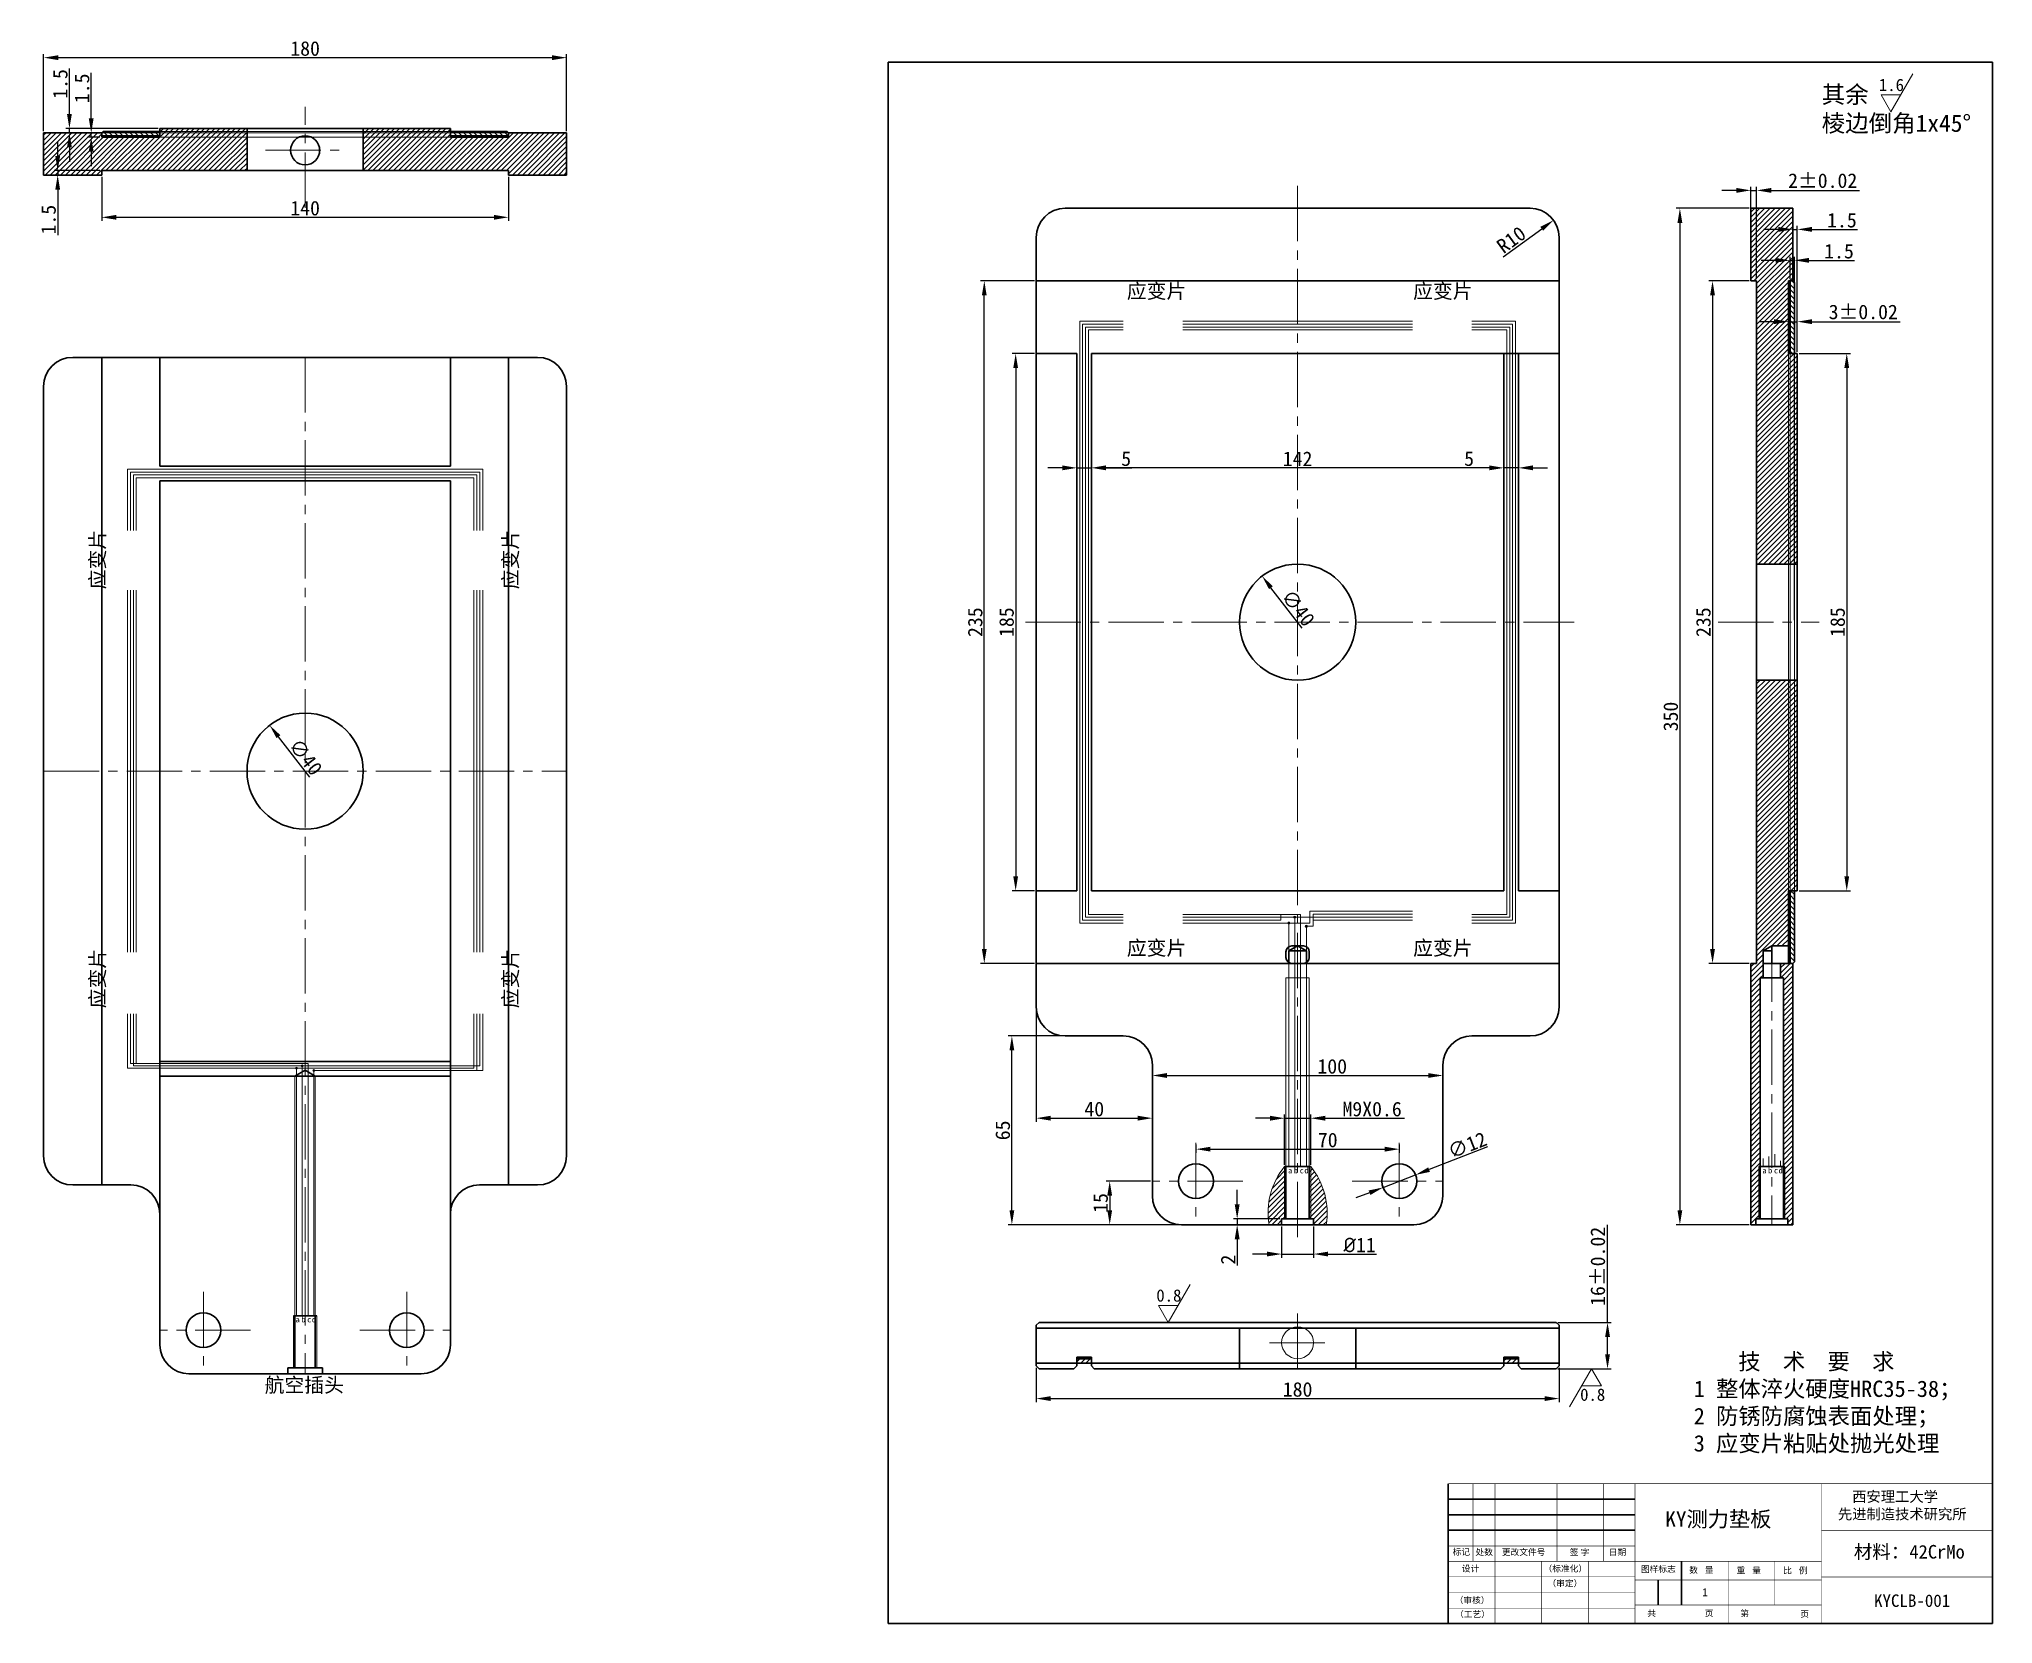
# Model space of a CAD drawing. Header units: inches. Extents: x -20 to 18950, y -1047 to 2551.
# Drawn here: x 15964 to 16636, y -1047 to -501 of the extents above; entities that cross this region are included whole.
import ezdxf

# ---------------------------------------------------------------- set-up
doc = ezdxf.new("R2010")
doc.units = ezdxf.units.IN
doc.header["$MEASUREMENT"] = 0
doc.header["$PDSIZE"] = -5
doc.linetypes.add('CENTER2', pattern=[28.574999, 19.049999, -3.175, 3.175, -3.175])
doc.layers.get('0').update_dxf_attribs({"lineweight": 30})
doc.layers.get('Defpoints').update_dxf_attribs({"lineweight": 18})
for name, color, linetype, lineweight in [('10', 7, 'Continuous', 18), ('cen', 1, 'CENTER2', 20), ('con', 7, 'Continuous', 20), ('dim', 5, 'Continuous', 20), ('hat', 3, 'Continuous', 20), ('text', 6, 'Continuous', 20)]:
    doc.layers.add(name, color=color, linetype=linetype, lineweight=lineweight)
doc.styles.add('1', font='')
doc.styles.get("Standard").update_dxf_attribs({"font": ''})
doc.styles.get('1').set_extended_font_data('宋体')
doc.styles.get('Standard').set_extended_font_data('宋体')
doc.dimstyles.new('ISO-25', dxfattribs={"dimtxt": 5, "dimasz": 5, "dimexe": 1.25, "dimexo": 0.625, "dimtad": 1, "dimdsep": 46, "dimtxsty": 'Standard', "dimcen": 2.5, "dimdle": 10, "dimadec": 0, "dimazin": 0, "dimtfac": 1, "dimtmove": 0, "dimatfit": 3, "dimfxl": 1, "dimtolj": 1, "dimarcsym": 0})

msp = doc.modelspace()

# ---------------------------------------------------------------- texts
at = {"char_height": 2.14168, "attachment_point": 1}
for s, insert, width in [('\\fﾷￂￋￎ_GB2312|b0|i0|c134|p49;标记', (16450.215, -1021.202), 7.03938), ('\\fﾷￂￋￎ_GB2312|b0|i0|c134|p49;处数', (16458.076, -1021.282), 6.04629), ('\\fﾷￂￋￎ_GB2312|b0|i0|c134|p49;更改文件号', (16467.145, -1021.282), 20.43657), ('{\\fﾷￂￋￎ_GB2312|b0|i0|c134|p49;签 字}', (16490.521, -1021.282), 10.83917), ('\\fﾷￂￋￎ_GB2312|b0|i0|c134|p49;日期', (16503.95, -1021.282), 7.86019), ('\\fﾷￂￋￎ_GB2312|b0|i0|c134|p49;设计', (16453.36, -1026.956), 6.56247), ('\\fﾷￂￋￎ_GB2312|b0|i0|c134|p49;（标准化）', (16481.519, -1026.952), 17.65526), ('\\fﾷￂￋￎ_GB2312|b0|i0|c134|p49;图样标志', (16515.014, -1027.115), 27.45026), ('{\\fￋￎￌ￥|b0|i0|c134|p2;数   量}', (16531.642, -1027.46), 12.37776), ('{\\fﾷￂￋￎ_GB2312|b0|i0|c134|p49;重   量}', (16547.956, -1027.587), 11.97168), ('{\\fﾷￂￋￎ_GB2312|b0|i0|c134|p49;比   例}', (16564.019, -1027.587), 11.97168), ('\\fﾷￂￋￎ_GB2312|b0|i0|c134|p49;（审定）', (16482.85, -1032.023), 16.68785), ('\\fﾷￂￋￎ_GB2312|b0|i0|c134|p49;（审核）', (16450.925, -1037.818), 15.35766), ('\\fﾷￂￋￎ_GB2312|b0|i0|c134|p49;（工艺）', (16451.046, -1042.647), 17.77619), ('\\fﾷￂￋￎ_GB2312|b0|i0|c134|p49;共', (16517.213, -1042.342), 4.95799), ('\\fﾷￂￋￎ_GB2312|b0|i0|c134|p49;页', (16537.028, -1042.341), 0.4837), ('\\fﾷￂￋￎ_GB2312|b0|i0|c134|p49;页', (16569.882, -1042.597), 0.4837)]:
    msp.add_mtext(s, dxfattribs=dict(at, insert=insert, width=width))
at = {"insert": (16549.271, -1042.342), "char_height": 2.14168, "attachment_point": 1}
msp.add_mtext('\\fﾷￂￋￎ_GB2312|b0|i0|c134|p49;第', dxfattribs=at)
at = {"layer": 'con', "insert": (16582.841, -1001.422), "char_height": 3.60747, "width": 47.5545, "attachment_point": 1}
msp.add_mtext('{\\fTxt|b0|i0|c134|p2; \\fTxt|b0|i0|c0|p2; }西安理工大学{\\fTxt|b0|i0|c134|p2;\\P}先进制造技术研究所', dxfattribs=at)
at = {"layer": 'dim', "attachment_point": 1, "style": '1'}
for s, width, insert, char_height in [('应变片', 22.22046, (16338.066, -585.617), 5), ('应变片', 22.22046, (16436.619, -585.617), 5), ('应变片', 22.22046, (16338.066, -811.792), 5), ('应变片', 22.22046, (16436.619, -811.792), 5), ('a', 1.93928, (16393.565, -889.922), 2), ('b', 1.93928, (16395.565, -889.922), 2), ('c', 1.93928, (16397.565, -889.922), 2), ('d', 1.93928, (16399.172, -889.922), 2), ('a', 1.93928, (16556.818, -889.922), 2), ('b', 1.93928, (16558.818, -889.922), 2), ('c', 1.93928, (16560.818, -889.922), 2), ('d', 1.93928, (16562.425, -889.922), 2), ('b', 1.93928, (16053.923, -941.24), 2), ('d', 1.93928, (16057.53, -941.24), 2), ('a', 1.93928, (16051.923, -941.24), 2), ('c', 1.93928, (16055.923, -941.24), 2), ('航空插头', 28.58451, (16041.288, -962.294), 5)]:
    msp.add_mtext_dynamic_manual_height_columns(s, width=width, gutter_width=1, heights=[0], dxfattribs=dict(at, insert=insert, char_height=char_height))
at = {"layer": 'dim', "char_height": 5, "attachment_point": 1, "rotation": 90, "style": '1'}
for insert in [(15981.222, -690.787), (16123.381, -690.787), (15981.222, -835.083), (16123.381, -835.083)]:
    msp.add_mtext_dynamic_manual_height_columns('应变片', width=22.22046, gutter_width=1, heights=[0], dxfattribs=dict(at, insert=insert))
at = {"layer": 'dim', "insert": (16533.205, -953.882), "char_height": 5.63558, "width": 98.75481, "attachment_point": 1}
msp.add_mtext('    技  术  要  求\\P1 整体淬火硬度HRC35-38；\\P2 防锈防腐蚀表面处理；\\P3 应变片粘贴处抛光处理', dxfattribs=at)
at = {"layer": 'text', "attachment_point": 1}
for s, insert, char_height, width in [('{\\fSimSun|b0|i0|c134|p2;其余\\fￋￎￌ￥|b0|i0|c134|p2;\\P\\fSimSun|b0|i0|c134|p2;棱边倒角}1x45°', (16577.249, -517.461), 5.92764, 58.44431), ('1.6', (16596.939, -514.991), 4.234, 8.25568), ('0.8', (16348.214, -931.849), 4.234, 8.25568), ('0.8', (16494.101, -966.003), 4.234, 8.25568), ('KY测力垫板', (16523.434, -1008.275), 5.3542, 42.83817), ('材料：42CrMo', (16588.29, -1019.886), 4.6753, 46.59893), ('{\\fￋￎￌ￥|b0|i0|c134|p2;1}', (16536.108, -1034.835), 2.6771, 4.37188), ('KYCLB-001', (16595.268, -1036.922), 4.2834, 26.29654)]:
    msp.add_mtext(s, dxfattribs=dict(at, insert=insert, char_height=char_height, width=width))

# ---------------------------------------------------------------- blocks, each defined once
blk = doc.blocks.new('*D147')
at = {"layer": 'Defpoints', "color": 0, "transparency": 16777216}
for p in [(16042.98, -737.6), (16067.44, -769.25)]:
    blk.add_point(p, dxfattribs=at)
at = {"layer": 'dim', "color": 0, "linetype": 'Continuous', "lineweight": -2, "transparency": 16777216}
blk.add_line((16056.78, -755.45), (16046.04, -741.55), dxfattribs=at)
at = {"layer": 'dim', "color": 0, "transparency": 16777216}
blk.add_solid([(16046.7, -741.04), (16045.38, -742.06), (16042.98, -737.6)], dxfattribs=at)
at = {"layer": 'dim', "color": 0, "transparency": 16777216, "insert": (16055.41, -748.57), "char_height": 5, "attachment_point": 5, "rotation": 307.68654}
blk.add_mtext('\\A1;∅40', dxfattribs=at)
blk = doc.blocks.new('*D148')
at = {"layer": 'Defpoints', "color": 0, "transparency": 16777216}
for p in [(16145.21, -507.73), (15965.21, -533.64), (16145.21, -533.64)]:
    blk.add_point(p, dxfattribs=at)
at = {"layer": 'dim', "color": 0, "linetype": 'Continuous', "lineweight": -2, "transparency": 16777216}
for p, q in [((15965.21, -533.01), (15965.21, -506.48)), ((15970.21, -507.73), (16140.21, -507.73)), ((16145.21, -533.01), (16145.21, -506.48))]:
    blk.add_line(p, q, dxfattribs=at)
at = {"layer": 'dim', "color": 0, "transparency": 16777216}
for points in [[(15970.21, -506.9), (15970.21, -508.56), (15965.21, -507.73)], [(16140.21, -506.9), (16140.21, -508.56), (16145.21, -507.73)]]:
    blk.add_solid(points, dxfattribs=at)
at = {"layer": 'dim', "color": 0, "transparency": 16777216, "insert": (16055.21, -504.61), "char_height": 5, "attachment_point": 5}
blk.add_mtext('\\A1;180', dxfattribs=at)
blk = doc.blocks.new('*D149')
at = {"layer": 'Defpoints', "color": 0, "transparency": 16777216}
for p in [(15985.21, -548.14), (16125.21, -548.14), (16125.21, -562.71)]:
    blk.add_point(p, dxfattribs=at)
at = {"layer": 'dim', "color": 0, "linetype": 'Continuous', "lineweight": -2, "transparency": 16777216}
for p, q in [((15985.21, -548.76), (15985.21, -563.96)), ((16125.21, -548.76), (16125.21, -563.96)), ((15990.21, -562.71), (16120.21, -562.71))]:
    blk.add_line(p, q, dxfattribs=at)
at = {"layer": 'dim', "color": 0, "transparency": 16777216}
for points in [[(15990.21, -561.87), (15990.21, -563.54), (15985.21, -562.71)], [(16120.21, -561.87), (16120.21, -563.54), (16125.21, -562.71)]]:
    blk.add_solid(points, dxfattribs=at)
at = {"layer": 'dim', "color": 0, "transparency": 16777216, "insert": (16055.21, -559.58), "char_height": 5, "attachment_point": 5}
blk.add_mtext('\\A1;140', dxfattribs=at)
blk = doc.blocks.new('*D150')
at = {"layer": 'Defpoints', "color": 0, "transparency": 16777216}
for p in [(15970.04, -546.64), (15985.21, -546.64), (15985.21, -548.14)]:
    blk.add_point(p, dxfattribs=at)
at = {"layer": 'dim', "color": 0, "linetype": 'Continuous', "lineweight": -2, "transparency": 16777216}
for p, q in [((15970.04, -541.64), (15970.04, -536.64)), ((15984.59, -546.64), (15968.79, -546.64)), ((15984.59, -548.14), (15968.79, -548.14)), ((15970.04, -546.64), (15970.04, -548.14)), ((15970.04, -553.14), (15970.04, -568.86))]:
    blk.add_line(p, q, dxfattribs=at)
at = {"layer": 'dim', "color": 0, "transparency": 16777216}
for points in [[(15969.21, -541.64), (15970.87, -541.64), (15970.04, -546.64)], [(15969.21, -553.14), (15970.87, -553.14), (15970.04, -548.14)]]:
    blk.add_solid(points, dxfattribs=at)
at = {"layer": 'dim', "color": 0, "transparency": 16777216, "insert": (15966.91, -563.5), "char_height": 5, "attachment_point": 5, "rotation": 90}
blk.add_mtext('\\A1;1.5', dxfattribs=at)
blk = doc.blocks.new('*D151')
at = {"layer": 'Defpoints', "color": 0, "transparency": 16777216}
for p in [(15965.21, -533.64), (15981.58, -533.64), (15985.21, -535.14)]:
    blk.add_point(p, dxfattribs=at)
at = {"layer": 'dim', "color": 0, "linetype": 'Continuous', "lineweight": -2, "transparency": 16777216}
for p, q in [((15981.58, -528.64), (15981.58, -512.92)), ((15965.84, -533.64), (15982.83, -533.64)), ((15984.59, -535.14), (15980.33, -535.14)), ((15981.58, -535.14), (15981.58, -533.64)), ((15981.58, -540.14), (15981.58, -545.14))]:
    blk.add_line(p, q, dxfattribs=at)
at = {"layer": 'dim', "color": 0, "transparency": 16777216}
for points in [[(15980.74, -528.64), (15982.41, -528.64), (15981.58, -533.64)], [(15980.74, -540.14), (15982.41, -540.14), (15981.58, -535.14)]]:
    blk.add_solid(points, dxfattribs=at)
at = {"layer": 'dim', "color": 0, "transparency": 16777216, "insert": (15978.45, -518.28), "char_height": 5, "attachment_point": 5, "rotation": 90}
blk.add_mtext('\\A1;1.5', dxfattribs=at)
blk = doc.blocks.new('*D152')
at = {"layer": 'Defpoints', "color": 0, "transparency": 16777216}
for p in [(15965.21, -533.64), (15974.08, -532.14), (16005.21, -532.14)]:
    blk.add_point(p, dxfattribs=at)
at = {"layer": 'dim', "color": 0, "linetype": 'Continuous', "lineweight": -2, "transparency": 16777216}
for p, q in [((15974.08, -527.14), (15974.08, -511.42)), ((15965.84, -533.64), (15975.33, -533.64)), ((16004.59, -532.14), (15972.83, -532.14)), ((15974.08, -533.64), (15974.08, -532.14)), ((15974.08, -538.64), (15974.08, -543.64))]:
    blk.add_line(p, q, dxfattribs=at)
at = {"layer": 'dim', "color": 0, "transparency": 16777216}
for points in [[(15973.24, -527.14), (15974.91, -527.14), (15974.08, -532.14)], [(15973.24, -538.64), (15974.91, -538.64), (15974.08, -533.64)]]:
    blk.add_solid(points, dxfattribs=at)
at = {"layer": 'dim', "color": 0, "transparency": 16777216, "insert": (15970.95, -516.78), "char_height": 5, "attachment_point": 5, "rotation": 90}
blk.add_mtext('\\A1;1.5', dxfattribs=at)
blk = doc.blocks.new('*D187')
at = {"layer": 'Defpoints', "color": 0, "transparency": 16777216}
for p in [(16384.63, -686.28), (16409.08, -717.93)]:
    blk.add_point(p, dxfattribs=at)
at = {"layer": 'dim', "color": 0, "linetype": 'Continuous', "lineweight": -2, "transparency": 16777216}
blk.add_line((16398.42, -704.13), (16387.68, -690.24), dxfattribs=at)
at = {"layer": 'dim', "color": 0, "transparency": 16777216}
blk.add_solid([(16388.34, -689.73), (16387.02, -690.75), (16384.63, -686.28)], dxfattribs=at)
at = {"layer": 'dim', "color": 0, "transparency": 16777216, "insert": (16397.05, -697.25), "char_height": 5, "attachment_point": 5, "rotation": 307.68654}
blk.add_mtext('\\A1;∅40', dxfattribs=at)
blk = doc.blocks.new('*D188')
at = {"layer": 'Defpoints', "color": 0, "transparency": 16777216}
for p in [(16554.86, -553.43), (16552.86, -584.61), (16554.86, -584.61)]:
    blk.add_point(p, dxfattribs=at)
at = {"layer": 'dim', "color": 0, "linetype": 'Continuous', "lineweight": -2, "transparency": 16777216}
for p, q in [((16547.86, -553.43), (16542.86, -553.43)), ((16552.86, -583.98), (16552.86, -552.18)), ((16552.86, -553.43), (16554.86, -553.43)), ((16554.86, -583.98), (16554.86, -552.18)), ((16559.86, -553.43), (16590.32, -553.43))]:
    blk.add_line(p, q, dxfattribs=at)
at = {"layer": 'dim', "color": 0, "transparency": 16777216}
for points in [[(16547.86, -552.6), (16547.86, -554.27), (16552.86, -553.43)], [(16559.86, -552.6), (16559.86, -554.27), (16554.86, -553.43)]]:
    blk.add_solid(points, dxfattribs=at)
at = {"layer": 'dim', "color": 0, "transparency": 16777216, "insert": (16577.59, -550.11), "char_height": 5, "attachment_point": 5}
blk.add_mtext('\\A1;2%%P0.02', dxfattribs=at)
blk = doc.blocks.new('*D186')
at = {"layer": 'Defpoints', "color": 0, "transparency": 16777216}
for p in [(16567.86, -577.52), (16566.36, -584.61), (16567.86, -702.11)]:
    blk.add_point(p, dxfattribs=at)
at = {"layer": 'dim', "color": 0, "linetype": 'Continuous', "lineweight": -2, "transparency": 16777216}
for p, q in [((16561.36, -577.52), (16556.36, -577.52)), ((16566.36, -583.98), (16566.36, -576.27)), ((16566.36, -577.52), (16567.86, -577.52)), ((16567.86, -701.48), (16567.86, -576.27)), ((16572.86, -577.52), (16588.58, -577.52))]:
    blk.add_line(p, q, dxfattribs=at)
at = {"layer": 'dim', "color": 0, "transparency": 16777216}
for points in [[(16561.36, -576.69), (16561.36, -578.36), (16566.36, -577.52)], [(16572.86, -576.69), (16572.86, -578.36), (16567.86, -577.52)]]:
    blk.add_solid(points, dxfattribs=at)
at = {"layer": 'dim', "color": 0, "transparency": 16777216, "insert": (16583.22, -574.4), "char_height": 5, "attachment_point": 5}
blk.add_mtext('\\A1;1.5', dxfattribs=at)
blk = doc.blocks.new('*D189')
at = {"layer": 'Defpoints', "color": 0, "transparency": 16777216}
for p in [(16568.86, -566.86), (16567.36, -584.61), (16568.86, -609.61)]:
    blk.add_point(p, dxfattribs=at)
at = {"layer": 'dim', "color": 0, "linetype": 'Continuous', "lineweight": -2, "transparency": 16777216}
for p, q in [((16562.36, -566.86), (16557.36, -566.86)), ((16567.36, -583.98), (16567.36, -565.61)), ((16567.36, -566.86), (16568.86, -566.86)), ((16568.86, -608.98), (16568.86, -565.61)), ((16573.86, -566.86), (16589.58, -566.86))]:
    blk.add_line(p, q, dxfattribs=at)
at = {"layer": 'dim', "color": 0, "transparency": 16777216}
for points in [[(16562.36, -566.02), (16562.36, -567.69), (16567.36, -566.86)], [(16573.86, -566.02), (16573.86, -567.69), (16568.86, -566.86)]]:
    blk.add_solid(points, dxfattribs=at)
at = {"layer": 'dim', "color": 0, "transparency": 16777216, "insert": (16584.22, -563.73), "char_height": 5, "attachment_point": 5}
blk.add_mtext('\\A1;1.5', dxfattribs=at)
blk = doc.blocks.new('*D190')
at = {"layer": 'Defpoints', "color": 0, "transparency": 16777216}
for p in [(16568.86, -598.64), (16565.86, -609.61), (16568.86, -609.61)]:
    blk.add_point(p, dxfattribs=at)
at = {"layer": 'dim', "color": 0, "linetype": 'Continuous', "lineweight": -2, "transparency": 16777216}
for p, q in [((16565.86, -608.98), (16565.86, -597.39)), ((16568.86, -608.98), (16568.86, -597.39)), ((16560.86, -598.64), (16555.86, -598.64)), ((16565.86, -598.64), (16568.86, -598.64)), ((16573.86, -598.64), (16604.27, -598.64))]:
    blk.add_line(p, q, dxfattribs=at)
at = {"layer": 'dim', "color": 0, "transparency": 16777216}
for points in [[(16560.86, -597.81), (16560.86, -599.48), (16565.86, -598.64)], [(16573.86, -597.81), (16573.86, -599.48), (16568.86, -598.64)]]:
    blk.add_solid(points, dxfattribs=at)
at = {"layer": 'dim', "color": 0, "transparency": 16777216, "insert": (16591.56, -595.32), "char_height": 5, "attachment_point": 5}
blk.add_mtext('\\A1;3%%P0.02', dxfattribs=at)
blk = doc.blocks.new('*D191')
at = {"layer": 'Defpoints', "color": 0, "transparency": 16777216}
for p in [(16306.85, -958.23), (16486.85, -958.23), (16486.85, -969.47)]:
    blk.add_point(p, dxfattribs=at)
at = {"layer": 'dim', "color": 0, "linetype": 'Continuous', "lineweight": -2, "transparency": 16777216}
for p, q in [((16306.85, -958.86), (16306.85, -970.72)), ((16486.85, -958.86), (16486.85, -970.72)), ((16311.85, -969.47), (16481.85, -969.47))]:
    blk.add_line(p, q, dxfattribs=at)
at = {"layer": 'dim', "color": 0, "transparency": 16777216}
for points in [[(16311.85, -968.64), (16311.85, -970.31), (16306.85, -969.47)], [(16481.85, -968.64), (16481.85, -970.31), (16486.85, -969.47)]]:
    blk.add_solid(points, dxfattribs=at)
at = {"layer": 'dim', "color": 0, "transparency": 16777216, "insert": (16396.85, -966.35), "char_height": 5, "attachment_point": 5}
blk.add_mtext('\\A1;180', dxfattribs=at)
blk = doc.blocks.new('*D192')
at = {"layer": 'Defpoints', "color": 0, "transparency": 16777216}
for p in [(16485.85, -943.23), (16503.53, -943.23), (16485.85, -959.23)]:
    blk.add_point(p, dxfattribs=at)
at = {"layer": 'dim', "color": 0, "linetype": 'Continuous', "lineweight": -2, "transparency": 16777216}
for p, q in [((16503.53, -943.23), (16503.53, -909.64)), ((16486.48, -943.23), (16504.78, -943.23)), ((16503.53, -954.23), (16503.53, -948.23)), ((16486.48, -959.23), (16504.78, -959.23))]:
    blk.add_line(p, q, dxfattribs=at)
at = {"layer": 'dim', "color": 0, "transparency": 16777216}
for points in [[(16502.7, -948.23), (16504.37, -948.23), (16503.53, -943.23)], [(16502.7, -954.23), (16504.37, -954.23), (16503.53, -959.23)]]:
    blk.add_solid(points, dxfattribs=at)
at = {"layer": 'dim', "color": 0, "transparency": 16777216, "insert": (16500.21, -923.94), "char_height": 5, "attachment_point": 5, "rotation": 90}
blk.add_mtext('\\A1;16%%P0.02', dxfattribs=at)
blk = doc.blocks.new('*D212')
at = {"layer": 'Defpoints', "color": 0, "transparency": 16777216}
for p in [(16446.85, -858.22), (16346.85, -899.61), (16446.85, -894.61)]:
    blk.add_point(p, dxfattribs=at)
at = {"layer": 'dim', "color": 0, "linetype": 'Continuous', "lineweight": -2, "transparency": 16777216}
for p, q in [((16346.85, -898.98), (16346.85, -856.97)), ((16351.85, -858.22), (16441.85, -858.22)), ((16446.85, -893.98), (16446.85, -856.97))]:
    blk.add_line(p, q, dxfattribs=at)
at = {"layer": 'dim', "color": 0, "transparency": 16777216}
for points in [[(16351.85, -857.39), (16351.85, -859.05), (16346.85, -858.22)], [(16441.85, -857.39), (16441.85, -859.05), (16446.85, -858.22)]]:
    blk.add_solid(points, dxfattribs=at)
at = {"layer": 'dim', "color": 0, "transparency": 16777216, "insert": (16408.77, -855.1), "char_height": 5, "attachment_point": 5}
blk.add_mtext('\\A1;100', dxfattribs=at)
blk = doc.blocks.new('*D213')
at = {"layer": 'Defpoints', "color": 0, "transparency": 16777216}
for p in [(16298.5, -844.61), (16316.85, -844.61), (16356.85, -909.61)]:
    blk.add_point(p, dxfattribs=at)
at = {"layer": 'dim', "color": 0, "linetype": 'Continuous', "lineweight": -2, "transparency": 16777216}
for p, q in [((16316.23, -844.61), (16297.25, -844.61)), ((16298.5, -904.61), (16298.5, -849.61)), ((16356.23, -909.61), (16297.25, -909.61))]:
    blk.add_line(p, q, dxfattribs=at)
at = {"layer": 'dim', "color": 0, "transparency": 16777216}
for points in [[(16297.66, -849.61), (16299.33, -849.61), (16298.5, -844.61)], [(16297.66, -904.61), (16299.33, -904.61), (16298.5, -909.61)]]:
    blk.add_solid(points, dxfattribs=at)
at = {"layer": 'dim', "color": 0, "transparency": 16777216, "insert": (16295.37, -877.11), "char_height": 5, "attachment_point": 5, "rotation": 90}
blk.add_mtext('\\A1;65', dxfattribs=at)
blk = doc.blocks.new('*D214')
at = {"layer": 'Defpoints', "color": 0, "transparency": 16777216}
for p in [(16552.86, -559.61), (16528.44, -909.61), (16552.86, -909.61)]:
    blk.add_point(p, dxfattribs=at)
at = {"layer": 'dim', "color": 0, "linetype": 'Continuous', "lineweight": -2, "transparency": 16777216}
for p, q in [((16552.23, -559.61), (16527.19, -559.61)), ((16528.44, -564.61), (16528.44, -904.61)), ((16552.23, -909.61), (16527.19, -909.61))]:
    blk.add_line(p, q, dxfattribs=at)
at = {"layer": 'dim', "color": 0, "transparency": 16777216}
for points in [[(16527.61, -564.61), (16529.27, -564.61), (16528.44, -559.61)], [(16527.61, -904.61), (16529.27, -904.61), (16528.44, -909.61)]]:
    blk.add_solid(points, dxfattribs=at)
at = {"layer": 'dim', "color": 0, "transparency": 16777216, "insert": (16525.31, -734.61), "char_height": 5, "attachment_point": 5, "rotation": 90}
blk.add_mtext('\\A1;350', dxfattribs=at)
blk = doc.blocks.new('*D215')
at = {"layer": 'Defpoints', "color": 0, "transparency": 16777216}
for p in [(16552.86, -584.61), (16539.68, -819.61), (16552.86, -819.61)]:
    blk.add_point(p, dxfattribs=at)
at = {"layer": 'dim', "color": 0, "linetype": 'Continuous', "lineweight": -2, "transparency": 16777216}
for p, q in [((16552.23, -584.61), (16538.43, -584.61)), ((16539.68, -589.61), (16539.68, -814.61)), ((16552.23, -819.61), (16538.43, -819.61))]:
    blk.add_line(p, q, dxfattribs=at)
at = {"layer": 'dim', "color": 0, "transparency": 16777216}
for points in [[(16538.84, -589.61), (16540.51, -589.61), (16539.68, -584.61)], [(16538.84, -814.61), (16540.51, -814.61), (16539.68, -819.61)]]:
    blk.add_solid(points, dxfattribs=at)
at = {"layer": 'dim', "color": 0, "transparency": 16777216, "insert": (16536.55, -702.11), "char_height": 5, "attachment_point": 5, "rotation": 90}
blk.add_mtext('\\A1;235', dxfattribs=at)
blk = doc.blocks.new('*D216')
at = {"layer": 'Defpoints', "color": 0, "transparency": 16777216}
for p in [(16325.85, -609.61), (16467.85, -609.61), (16325.85, -648.98)]:
    blk.add_point(p, dxfattribs=at)
at = {"layer": 'dim', "color": 0, "linetype": 'Continuous', "lineweight": -2, "transparency": 16777216}
for p, q in [((16325.85, -610.23), (16325.85, -650.23)), ((16467.85, -610.23), (16467.85, -650.23)), ((16462.85, -648.98), (16330.85, -648.98))]:
    blk.add_line(p, q, dxfattribs=at)
at = {"layer": 'dim', "color": 0, "transparency": 16777216}
for points in [[(16330.85, -648.14), (16330.85, -649.81), (16325.85, -648.98)], [(16462.85, -648.14), (16462.85, -649.81), (16467.85, -648.98)]]:
    blk.add_solid(points, dxfattribs=at)
at = {"layer": 'dim', "color": 0, "transparency": 16777216, "insert": (16396.85, -645.85), "char_height": 5, "attachment_point": 5}
blk.add_mtext('\\A1;142', dxfattribs=at)
blk = doc.blocks.new('*D217')
at = {"layer": 'Defpoints', "color": 0, "transparency": 16777216}
for p in [(16320.85, -609.61), (16325.85, -609.61), (16320.85, -648.98)]:
    blk.add_point(p, dxfattribs=at)
at = {"layer": 'dim', "color": 0, "linetype": 'Continuous', "lineweight": -2, "transparency": 16777216}
for p, q in [((16320.85, -610.23), (16320.85, -650.23)), ((16325.85, -610.23), (16325.85, -650.23)), ((16315.85, -648.98), (16310.85, -648.98)), ((16320.85, -648.98), (16325.85, -648.98)), ((16330.85, -648.98), (16339.81, -648.98))]:
    blk.add_line(p, q, dxfattribs=at)
at = {"layer": 'dim', "color": 0, "transparency": 16777216}
for points in [[(16315.85, -648.14), (16315.85, -649.81), (16320.85, -648.98)], [(16330.85, -648.14), (16330.85, -649.81), (16325.85, -648.98)]]:
    blk.add_solid(points, dxfattribs=at)
at = {"layer": 'dim', "color": 0, "transparency": 16777216, "insert": (16337.83, -645.85), "char_height": 5, "attachment_point": 5}
blk.add_mtext('\\A1;5', dxfattribs=at)
blk = doc.blocks.new('*D218')
at = {"layer": 'Defpoints', "color": 0, "transparency": 16777216}
for p in [(16467.85, -609.61), (16472.85, -609.61), (16467.85, -648.98)]:
    blk.add_point(p, dxfattribs=at)
at = {"layer": 'dim', "color": 0, "linetype": 'Continuous', "lineweight": -2, "transparency": 16777216}
for p, q in [((16467.85, -610.23), (16467.85, -650.23)), ((16472.85, -610.23), (16472.85, -650.23)), ((16462.85, -648.98), (16453.89, -648.98)), ((16472.85, -648.98), (16467.85, -648.98)), ((16477.85, -648.98), (16482.85, -648.98))]:
    blk.add_line(p, q, dxfattribs=at)
at = {"layer": 'dim', "color": 0, "transparency": 16777216}
for points in [[(16462.85, -648.14), (16462.85, -649.81), (16467.85, -648.98)], [(16477.85, -648.14), (16477.85, -649.81), (16472.85, -648.98)]]:
    blk.add_solid(points, dxfattribs=at)
at = {"layer": 'dim', "color": 0, "transparency": 16777216, "insert": (16455.87, -645.85), "char_height": 5, "attachment_point": 5}
blk.add_mtext('\\A1;5', dxfattribs=at)
blk = doc.blocks.new('*D219')
at = {"layer": 'Defpoints', "color": 0, "transparency": 16777216}
for p in [(16568.86, -609.61), (16568.86, -794.61), (16585.88, -794.61)]:
    blk.add_point(p, dxfattribs=at)
at = {"layer": 'dim', "color": 0, "linetype": 'Continuous', "lineweight": -2, "transparency": 16777216}
for p, q in [((16569.48, -609.61), (16587.13, -609.61)), ((16585.88, -614.61), (16585.88, -789.61)), ((16569.48, -794.61), (16587.13, -794.61))]:
    blk.add_line(p, q, dxfattribs=at)
at = {"layer": 'dim', "color": 0, "transparency": 16777216}
for points in [[(16585.05, -614.61), (16586.71, -614.61), (16585.88, -609.61)], [(16585.05, -789.61), (16586.71, -789.61), (16585.88, -794.61)]]:
    blk.add_solid(points, dxfattribs=at)
at = {"layer": 'dim', "color": 0, "transparency": 16777216, "insert": (16582.75, -702.11), "char_height": 5, "attachment_point": 5, "rotation": 90}
blk.add_mtext('\\A1;185', dxfattribs=at)
blk = doc.blocks.new('*D220')
at = {"layer": 'Defpoints', "color": 0, "transparency": 16777216}
for p in [(16289, -584.61), (16306.85, -584.61), (16306.85, -819.61)]:
    blk.add_point(p, dxfattribs=at)
at = {"layer": 'dim', "color": 0, "linetype": 'Continuous', "lineweight": -2, "transparency": 16777216}
for p, q in [((16306.23, -584.61), (16287.75, -584.61)), ((16289, -814.61), (16289, -589.61)), ((16306.23, -819.61), (16287.75, -819.61))]:
    blk.add_line(p, q, dxfattribs=at)
at = {"layer": 'dim', "color": 0, "transparency": 16777216}
for points in [[(16288.17, -589.61), (16289.83, -589.61), (16289, -584.61)], [(16288.17, -814.61), (16289.83, -814.61), (16289, -819.61)]]:
    blk.add_solid(points, dxfattribs=at)
at = {"layer": 'dim', "color": 0, "transparency": 16777216, "insert": (16285.88, -702.11), "char_height": 5, "attachment_point": 5, "rotation": 90}
blk.add_mtext('\\A1;235', dxfattribs=at)
blk = doc.blocks.new('*D221')
at = {"layer": 'Defpoints', "color": 0, "transparency": 16777216}
for p in [(16306.85, -609.61), (16299.8, -794.61), (16306.85, -794.61)]:
    blk.add_point(p, dxfattribs=at)
at = {"layer": 'dim', "color": 0, "linetype": 'Continuous', "lineweight": -2, "transparency": 16777216}
for p, q in [((16306.23, -609.61), (16298.55, -609.61)), ((16299.8, -614.61), (16299.8, -789.61)), ((16306.23, -794.61), (16298.55, -794.61))]:
    blk.add_line(p, q, dxfattribs=at)
at = {"layer": 'dim', "color": 0, "transparency": 16777216}
for points in [[(16298.97, -614.61), (16300.63, -614.61), (16299.8, -609.61)], [(16298.97, -789.61), (16300.63, -789.61), (16299.8, -794.61)]]:
    blk.add_solid(points, dxfattribs=at)
at = {"layer": 'dim', "color": 0, "transparency": 16777216, "insert": (16296.68, -702.11), "char_height": 5, "attachment_point": 5, "rotation": 90}
blk.add_mtext('\\A1;185', dxfattribs=at)
blk = doc.blocks.new('*D222')
at = {"layer": 'Defpoints', "color": 0, "transparency": 16777216}
for p in [(16391.35, -909.61), (16402.35, -909.61), (16402.35, -919.7)]:
    blk.add_point(p, dxfattribs=at)
at = {"layer": 'dim', "color": 0, "linetype": 'Continuous', "lineweight": -2, "transparency": 16777216}
for p, q in [((16391.35, -910.23), (16391.35, -920.95)), ((16402.35, -910.23), (16402.35, -920.95)), ((16386.35, -919.7), (16381.35, -919.7)), ((16391.35, -919.7), (16402.35, -919.7)), ((16407.35, -919.7), (16424.03, -919.7))]:
    blk.add_line(p, q, dxfattribs=at)
at = {"layer": 'dim', "color": 0, "transparency": 16777216}
for points in [[(16386.35, -918.87), (16386.35, -920.53), (16391.35, -919.7)], [(16407.35, -918.87), (16407.35, -920.53), (16402.35, -919.7)]]:
    blk.add_solid(points, dxfattribs=at)
at = {"layer": 'dim', "color": 0, "transparency": 16777216, "insert": (16418.19, -916.58), "char_height": 5, "attachment_point": 5}
blk.add_mtext('\\A1;{\\fISOCPEUR|b0|i0|c0|p34;%%C}11', dxfattribs=at)
blk = doc.blocks.new('*D223')
at = {"layer": 'Defpoints', "color": 0, "transparency": 16777216}
for p in [(16401.35, -872.93), (16392.35, -889.61), (16401.35, -889.61)]:
    blk.add_point(p, dxfattribs=at)
at = {"layer": 'dim', "color": 0, "linetype": 'Continuous', "lineweight": -2, "transparency": 16777216}
for p, q in [((16387.35, -872.93), (16382.35, -872.93)), ((16392.35, -888.98), (16392.35, -871.68)), ((16392.35, -872.93), (16401.35, -872.93)), ((16401.35, -888.98), (16401.35, -871.68)), ((16406.35, -872.93), (16433.64, -872.93))]:
    blk.add_line(p, q, dxfattribs=at)
at = {"layer": 'dim', "color": 0, "transparency": 16777216}
for points in [[(16387.35, -872.1), (16387.35, -873.77), (16392.35, -872.93)], [(16406.35, -872.1), (16406.35, -873.77), (16401.35, -872.93)]]:
    blk.add_solid(points, dxfattribs=at)
at = {"layer": 'dim', "color": 0, "transparency": 16777216, "insert": (16422.49, -869.81), "char_height": 5, "attachment_point": 5}
blk.add_mtext('\\A1;M9X0.6', dxfattribs=at)
blk = doc.blocks.new('*D224')
at = {"layer": 'Defpoints', "color": 0, "transparency": 16777216}
for p in [(16437.45, -892.44), (16426.26, -896.78)]:
    blk.add_point(p, dxfattribs=at)
at = {"layer": 'dim', "color": 0, "linetype": 'Continuous', "lineweight": -2, "transparency": 16777216}
for p, q in [((16462.19, -882.84), (16442.11, -890.63)), ((16426.26, -896.78), (16437.45, -892.44)), ((16421.6, -898.58), (16416.94, -900.39))]:
    blk.add_line(p, q, dxfattribs=at)
at = {"layer": 'dim', "color": 0, "transparency": 16777216}
for points in [[(16441.81, -889.85), (16442.41, -891.41), (16437.45, -892.44)], [(16421.3, -897.81), (16421.9, -899.36), (16426.26, -896.78)]]:
    blk.add_solid(points, dxfattribs=at)
at = {"layer": 'dim', "color": 0, "transparency": 16777216, "insert": (16455.24, -882.18), "char_height": 5, "attachment_point": 5, "rotation": 21.20153}
blk.add_mtext('\\A1;∅12', dxfattribs=at)
blk = doc.blocks.new('*D225')
at = {"layer": 'Defpoints', "color": 0, "transparency": 16777216}
for p in [(16361.85, -881.37), (16431.85, -881.37), (16431.85, -883.59)]:
    blk.add_point(p, dxfattribs=at)
at = {"layer": 'dim', "color": 0, "linetype": 'Continuous', "lineweight": -2, "transparency": 16777216}
for p, q in [((16361.85, -882), (16361.85, -884.84)), ((16366.85, -883.59), (16426.85, -883.59)), ((16431.85, -882), (16431.85, -884.84))]:
    blk.add_line(p, q, dxfattribs=at)
at = {"layer": 'dim', "color": 0, "transparency": 16777216}
for points in [[(16366.85, -882.75), (16366.85, -884.42), (16361.85, -883.59)], [(16426.85, -882.75), (16426.85, -884.42), (16431.85, -883.59)]]:
    blk.add_solid(points, dxfattribs=at)
at = {"layer": 'dim', "color": 0, "transparency": 16777216, "insert": (16407.22, -880.46), "char_height": 5, "attachment_point": 5}
blk.add_mtext('\\A1;70', dxfattribs=at)
blk = doc.blocks.new('*D226')
at = {"layer": 'Defpoints', "color": 0, "transparency": 16777216}
for p in [(16346.85, -894.61), (16332.17, -909.61), (16361.85, -909.61)]:
    blk.add_point(p, dxfattribs=at)
at = {"layer": 'dim', "color": 0, "linetype": 'Continuous', "lineweight": -2, "transparency": 16777216}
for p, q in [((16346.23, -894.61), (16330.92, -894.61)), ((16332.17, -899.61), (16332.17, -904.61)), ((16361.23, -909.61), (16330.92, -909.61))]:
    blk.add_line(p, q, dxfattribs=at)
at = {"layer": 'dim', "color": 0, "transparency": 16777216}
for points in [[(16331.34, -899.61), (16333, -899.61), (16332.17, -894.61)], [(16331.34, -904.61), (16333, -904.61), (16332.17, -909.61)]]:
    blk.add_solid(points, dxfattribs=at)
at = {"layer": 'dim', "color": 0, "transparency": 16777216, "insert": (16329.05, -902.11), "char_height": 5, "attachment_point": 5, "rotation": 90}
blk.add_mtext('\\A1;15', dxfattribs=at)
blk = doc.blocks.new('*D228')
at = {"layer": 'Defpoints', "color": 0, "transparency": 16777216}
for p in [(16376.05, -907.61), (16391.35, -907.61), (16391.35, -909.61)]:
    blk.add_point(p, dxfattribs=at)
at = {"layer": 'dim', "color": 0, "linetype": 'Continuous', "lineweight": -2, "transparency": 16777216}
for p, q in [((16376.05, -902.61), (16376.05, -897.61)), ((16390.73, -907.61), (16374.8, -907.61)), ((16376.05, -907.61), (16376.05, -909.61)), ((16390.73, -909.61), (16374.8, -909.61)), ((16376.05, -914.61), (16376.05, -923.62))]:
    blk.add_line(p, q, dxfattribs=at)
at = {"layer": 'dim', "color": 0, "transparency": 16777216}
for points in [[(16375.21, -902.61), (16376.88, -902.61), (16376.05, -907.61)], [(16375.21, -914.61), (16376.88, -914.61), (16376.05, -909.61)]]:
    blk.add_solid(points, dxfattribs=at)
at = {"layer": 'dim', "color": 0, "transparency": 16777216, "insert": (16372.92, -921.61), "char_height": 5, "attachment_point": 5, "rotation": 90}
blk.add_mtext('\\A1;2', dxfattribs=at)
blk = doc.blocks.new('*D230')
at = {"layer": 'Defpoints', "color": 0, "transparency": 16777216}
for p in [(16306.85, -834.61), (16346.85, -858.22), (16346.85, -872.92)]:
    blk.add_point(p, dxfattribs=at)
at = {"layer": 'dim', "color": 0, "linetype": 'Continuous', "lineweight": -2, "transparency": 16777216}
for p, q in [((16306.85, -835.23), (16306.85, -874.17)), ((16346.85, -858.85), (16346.85, -874.17)), ((16311.85, -872.92), (16341.85, -872.92))]:
    blk.add_line(p, q, dxfattribs=at)
at = {"layer": 'dim', "color": 0, "transparency": 16777216}
for points in [[(16311.85, -872.08), (16311.85, -873.75), (16306.85, -872.92)], [(16341.85, -872.08), (16341.85, -873.75), (16346.85, -872.92)]]:
    blk.add_solid(points, dxfattribs=at)
at = {"layer": 'dim', "color": 0, "transparency": 16777216, "insert": (16326.85, -869.79), "char_height": 5, "attachment_point": 5}
blk.add_mtext('\\A1;40', dxfattribs=at)
blk = doc.blocks.new('*D233')
at = {"layer": 'Defpoints', "color": 0, "transparency": 16777216}
for p in [(16484.93, -563.71), (16476.85, -569.61)]:
    blk.add_point(p, dxfattribs=at)
at = {"layer": 'dim', "color": 0, "linetype": 'Continuous', "lineweight": -2, "transparency": 16777216}
blk.add_line((16467.65, -576.32), (16480.89, -566.66), dxfattribs=at)
at = {"layer": 'dim', "color": 0, "transparency": 16777216}
blk.add_solid([(16480.4, -565.99), (16481.38, -567.33), (16484.93, -563.71)], dxfattribs=at)
at = {"layer": 'dim', "color": 0, "transparency": 16777216, "insert": (16470.41, -570.44), "char_height": 5, "attachment_point": 5, "rotation": 36.11699}
blk.add_mtext('\\A1;R10', dxfattribs=at)

# ---------------------------------------------------------------- dimensions: what is measured, and where the dimension line sits
at = {"layer": 'dim'}
for base, p1, p2, angle, picture, middle in [((16145.211, -507.731), (15965.211, -533.639), (16145.211, -533.639), 180, '*D148', (16055.211, -507.731)), ((15974.076, -532.139), (15965.211, -533.639), (16005.211, -532.139), 90, '*D152', (15974.076, -516.779)), ((15981.578, -533.639), (15985.211, -535.139), (15965.211, -533.639), 90, '*D151', (15981.578, -518.279)), ((15970.039, -546.639), (15985.211, -548.139), (15985.211, -546.639), 90, '*D150', (15970.039, -563.498)), ((16289, -584.607), (16306.853, -819.607), (16306.853, -584.607), 90, '*D220', (16289, -702.107)), ((16376.047, -907.607), (16391.353, -909.607), (16391.353, -907.607), 90, '*D228', (16376.047, -921.614)), ((16486.853, -969.472), (16306.853, -958.234), (16486.853, -958.234), 180, '*D191', (16396.853, -969.472))]:
    dim = msp.add_linear_dim(base=base, p1=p1, p2=p2, angle=angle, dimstyle='ISO-25', dxfattribs=at)
    dim.commit()
    dim.dimension.update_dxf_attribs({"geometry": picture, "text_midpoint": middle, "dimtype": 160})
for base, p1, p2, angle, picture, middle in [((16125.211, -562.705), (15985.211, -548.139), (16125.211, -548.139), 180, '*D149', (16055.211, -559.58)), ((16528.439, -909.607), (16552.856, -559.607), (16552.856, -909.607), 90, '*D214', (16525.314, -734.607)), ((16539.675, -819.607), (16552.856, -584.607), (16552.856, -819.607), 90, '*D215', (16536.55, -702.107)), ((16299.802, -794.607), (16306.853, -609.607), (16306.853, -794.607), 90, '*D221', (16296.677, -702.107)), ((16585.879, -794.607), (16568.856, -609.607), (16568.856, -794.607), 90, '*D219', (16582.754, -702.107)), ((16298.497, -844.607), (16356.853, -909.607), (16316.853, -844.607), 90, '*D213', (16295.372, -877.107)), ((16332.172, -909.607), (16346.853, -894.607), (16361.853, -909.607), 90, '*D226', (16329.047, -902.107))]:
    dim = msp.add_linear_dim(base=base, p1=p1, p2=p2, angle=angle, dimstyle='ISO-25', dxfattribs=at)
    dim.commit()
    dim.dimension.update_dxf_attribs({"geometry": picture, "text_midpoint": middle})
for base, p1, p2, text, picture, middle in [((16554.856, -553.435), (16552.856, -584.607), (16554.856, -584.607), '<>%%P0.02', '*D188', (16577.59, -553.435)), ((16568.856, -598.644), (16565.856, -609.607), (16568.856, -609.607), '<>%%P0.02', '*D190', (16591.562, -598.644)), ((16402.353, -919.7), (16391.353, -909.607), (16402.353, -909.607), '{\\fISOCPEUR|b0|i0|c0|p34;%%C}<>', '*D222', (16418.19, -919.7))]:
    dim = msp.add_linear_dim(base=base, p1=p1, p2=p2, text=text, dimstyle='ISO-25', dxfattribs=at)
    dim.commit()
    dim.dimension.update_dxf_attribs({"geometry": picture, "text_midpoint": middle, "dimtype": 160})
dim = msp.add_radius_dim(center=(16476.853, -569.607), mpoint=(16484.931, -563.712), dimstyle='ISO-25', dxfattribs=at)
dim.commit()
dim.dimension.update_dxf_attribs({"geometry": '*D233', "text_midpoint": (16472.253, -572.963), "dimtype": 164})
for base, p1, p2, picture, middle in [((16568.856, -566.858), (16567.356, -584.607), (16568.856, -609.607), '*D189', (16584.216, -566.858)), ((16320.853, -648.977), (16325.853, -609.607), (16320.853, -609.607), '*D217', (16337.833, -648.977)), ((16467.853, -648.977), (16472.853, -609.607), (16467.853, -609.607), '*D218', (16455.873, -648.977)), ((16446.853, -858.22), (16346.853, -899.607), (16446.853, -894.607), '*D212', (16408.767, -858.22)), ((16431.853, -883.586), (16361.853, -881.371), (16431.853, -881.371), '*D225', (16407.219, -883.586))]:
    dim = msp.add_linear_dim(base=base, p1=p1, p2=p2, dimstyle='ISO-25', dxfattribs=at)
    dim.commit()
    dim.dimension.update_dxf_attribs({"geometry": picture, "text_midpoint": middle, "dimtype": 160})
for base, p1, p2, picture, middle in [((16567.856, -577.524), (16566.356, -584.607), (16567.856, -702.107), '*D186', (16583.216, -574.399)), ((16325.853, -648.977), (16467.853, -609.607), (16325.853, -609.607), '*D216', (16396.853, -645.852)), ((16346.853, -872.916), (16306.853, -834.607), (16346.853, -858.22), '*D230', (16326.853, -869.791))]:
    dim = msp.add_linear_dim(base=base, p1=p1, p2=p2, dimstyle='ISO-25', dxfattribs=at)
    dim.commit()
    dim.dimension.update_dxf_attribs({"geometry": picture, "text_midpoint": middle})
for p1, p2, picture, middle in [((16409.08, -717.934), (16384.626, -686.279), '*D187', (16394.579, -699.163)), ((16067.438, -769.252), (16042.984, -737.597), '*D147', (16052.937, -750.481)), ((16426.259, -896.776), (16437.447, -892.437), '*D224', (16456.37, -885.096))]:
    dim = msp.add_diameter_dim_2p(p1=p1, p2=p2, dimstyle='ISO-25', dxfattribs=at)
    dim.commit()
    dim.dimension.update_dxf_attribs({"geometry": picture, "text_midpoint": middle, "dimtype": 163})
dim = msp.add_linear_dim(base=(16401.353, -872.932), p1=(16392.353, -889.607), p2=(16401.353, -889.607), text='M<>X0.6', dimstyle='ISO-25', dxfattribs=at)
dim.commit()
dim.dimension.update_dxf_attribs({"geometry": '*D223', "text_midpoint": (16422.495, -869.807)})
dim = msp.add_linear_dim(base=(16503.533, -943.234), p1=(16485.853, -959.234), p2=(16485.853, -943.234), angle=270, text='<>%%P0.02', dimstyle='ISO-25', dxfattribs=at)
dim.commit()
dim.dimension.update_dxf_attribs({"geometry": '*D192', "text_midpoint": (16503.533, -923.936), "dimtype": 160})

# ---------------------------------------------------------------- hatches: boundary and pattern name
at = {"layer": 'dim'}
h = msp.add_hatch(color=3, dxfattribs=at)
h.dxf.hatch_style = 1
h.paths.add_polyline_path([(15989.245, -534.639), (15989.245, -535.139), (16000.929, -535.139), (16000.929, -534.639)])
h = msp.add_hatch(color=3, dxfattribs=at)
h.dxf.hatch_style = 1
h.paths.add_polyline_path([(16121.177, -534.639), (16121.177, -535.139), (16109.493, -535.139), (16109.493, -534.639)])
h = msp.add_hatch(color=3, dxfattribs=at)
h.dxf.hatch_style = 1
h.paths.add_polyline_path([(16566.356, -593.641), (16565.856, -593.641), (16565.856, -605.324), (16566.356, -605.324)])
h = msp.add_hatch(color=3, dxfattribs=at)
h.dxf.hatch_style = 1
h.paths.add_polyline_path([(16566.356, -810.572), (16565.856, -810.572), (16565.856, -798.889), (16566.356, -798.889)])
h = msp.add_hatch(color=3, dxfattribs=at)
h.dxf.hatch_style = 1
h.paths.add_polyline_path([(16394.032, -806.041, -0.3394543), (16393.599, -805.984), (16394.106, -805.477, -0.4931454)])
h.paths.add_polyline_path([(16393.599, -805.984, -0.4931454), (16393.674, -805.42, -0.3394543), (16394.106, -805.477)])
h = msp.add_hatch(color=3, dxfattribs=at)
h.dxf.hatch_style = 1
h.paths.add_polyline_path([(16396.032, -804.041, -0.3394543), (16395.599, -803.984), (16396.106, -803.477, -0.4931454)])
h.paths.add_polyline_path([(16395.599, -803.984, -0.4931454), (16395.674, -803.42, -0.3394543), (16396.106, -803.477)])
h = msp.add_hatch(color=3, dxfattribs=at)
h.dxf.hatch_style = 1
h.paths.add_polyline_path([(16400.032, -807.153, -0.3394543), (16399.599, -807.096), (16400.106, -806.589, -0.4931454)])
h.paths.add_polyline_path([(16399.599, -807.096, -0.4931454), (16399.674, -806.532, -0.3394543), (16400.106, -806.589)])
h = msp.add_hatch(color=3, dxfattribs=at)
h.dxf.hatch_style = 1
h.paths.add_polyline_path([(16052.39, -855.985, -0.3394543), (16051.957, -855.928), (16052.464, -855.421, -0.4931454)])
h.paths.add_polyline_path([(16051.957, -855.928, -0.4931454), (16052.032, -855.364, -0.3394543), (16052.464, -855.421)])
h = msp.add_hatch(color=3, dxfattribs=at)
h.dxf.hatch_style = 1
h.paths.add_polyline_path([(16054.39, -855.184, -0.3394543), (16053.957, -855.127), (16054.464, -854.62, -0.4931454)])
h.paths.add_polyline_path([(16053.957, -855.127, -0.4931454), (16054.032, -854.563, -0.3394543), (16054.464, -854.62)])
h = msp.add_hatch(color=3, dxfattribs=at)
h.dxf.hatch_style = 1
h.paths.add_polyline_path([(16058.39, -856.786, -0.3394543), (16057.957, -856.729), (16058.464, -856.222, -0.4931454)])
h.paths.add_polyline_path([(16057.957, -856.729, -0.4931454), (16058.032, -856.165, -0.3394543), (16058.464, -856.222)])
at = {"layer": 'hat'}
h = msp.add_hatch(dxfattribs=at)
h.set_pattern_fill('ANSI31', color=3, scale=10)
h.set_pattern_definition([(45, (-566.656, -553.6159), (-0.88388348, 0.88388348), [])])
h.paths.add_polyline_path([(16145.211, -533.639), (16125.211, -533.639), (16125.211, -535.139), (16105.211, -535.139), (16075.211, -535.139), (16075.211, -546.639), (16125.211, -546.639), (16125.211, -548.139), (16145.211, -548.139)])
h.paths.add_polyline_path([(16105.211, -533.639), (16075.211, -533.639), (16075.211, -535.139), (16105.211, -535.139)], flags=17)
h.paths.add_polyline_path([(16105.211, -533.139), (16075.211, -533.139), (16075.211, -533.639), (16105.211, -533.639)])
h.paths.add_polyline_path([(16105.211, -532.139), (16075.211, -532.139), (16075.211, -533.139), (16105.211, -533.139)])
h.paths.add_polyline_path([(16035.211, -535.139), (15995.211, -535.139), (15985.211, -535.139), (15985.211, -533.639), (15965.211, -533.639), (15965.211, -548.139), (15985.211, -548.139), (15985.211, -546.639), (16035.211, -546.639)])
h.paths.add_polyline_path([(16035.211, -533.639), (16005.211, -533.639), (16005.211, -535.139), (16035.211, -535.139)])
h.paths.add_polyline_path([(16035.211, -533.139), (16005.211, -533.139), (16005.211, -533.639), (16035.211, -533.639)])
h.paths.add_polyline_path([(16035.211, -532.139), (16005.211, -532.139), (16005.211, -533.139), (16035.211, -533.139)])
h = msp.add_hatch(dxfattribs=at)
h.set_pattern_fill('ANSI31', color=3, scale=10, angle=90)
h.set_pattern_definition([(135, (-566.656, -553.6159), (-0.88388348, -0.88388348), [])])
h.paths.add_polyline_path([(16005.211, -533.639), (15985.211, -533.639), (15985.211, -534.639), (16005.211, -534.639)])
h.paths.add_polyline_path([(16005.211, -533.139), (15995.211, -533.139), (15985.711, -533.139), (15985.211, -533.639), (16005.211, -533.639)])
h.paths.add_polyline_path([(16124.711, -533.139), (16105.211, -533.139), (16105.211, -533.639), (16125.211, -533.639)])
h.paths.add_polyline_path([(16125.211, -533.639), (16105.211, -533.639), (16105.211, -534.639), (16125.211, -534.639)])
h = msp.add_hatch(dxfattribs=at)
h.set_pattern_fill('ANSI31', color=3, scale=10)
h.set_pattern_definition([(45, (-166.3785, -502.298), (-0.88388348, 0.88388348), [])])
h.paths.add_polyline_path([(16567.356, -559.607), (16552.856, -559.607), (16552.856, -584.607), (16554.856, -584.607), (16554.856, -682.107), (16565.856, -682.107), (16565.856, -609.607), (16565.856, -584.607), (16567.356, -584.607)])
h.paths.add_polyline_path([(16566.356, -609.607), (16565.856, -609.607), (16565.856, -682.107), (16566.356, -682.107)], flags=17)
h.paths.add_polyline_path([(16568.856, -609.607), (16566.356, -609.607), (16566.356, -682.107), (16568.856, -682.107)])
h.paths.add_polyline_path([(16565.856, -794.607), (16565.856, -722.107), (16554.856, -722.107), (16554.856, -819.607), (16552.856, -819.607), (16552.856, -909.607), (16554.606, -909.607), (16554.606, -907.607), (16555.606, -907.607), (16555.606, -889.607), (16556.106, -889.607), (16556.106, -824.607), (16557.106, -824.607), (16557.106, -815.339), (16560.106, -813.607), (16565.856, -813.607)])
h.paths.add_polyline_path([(16566.356, -722.107), (16565.856, -722.107), (16565.856, -794.607), (16566.356, -794.607)])
h.paths.add_polyline_path([(16567.856, -722.107), (16566.356, -722.107), (16566.356, -794.607), (16567.856, -794.607)])
h.paths.add_polyline_path([(16568.856, -722.107), (16567.856, -722.107), (16567.856, -794.607), (16568.856, -794.607)])
h.paths.add_polyline_path([(16567.356, -819.607), (16565.856, -819.607), (16563.106, -819.607), (16563.106, -824.607), (16564.106, -824.607), (16564.106, -889.607), (16564.606, -889.607), (16564.606, -907.607), (16565.606, -907.607), (16565.606, -909.607), (16567.356, -909.607)])
h.paths.add_polyline_path([(16556.106, -889.607), (16555.606, -889.607), (16555.606, -907.607), (16556.106, -907.607)], flags=17)
h.paths.add_polyline_path([(16564.606, -889.607), (16564.106, -889.607), (16564.106, -907.607), (16564.606, -907.607)], flags=17)
h = msp.add_hatch(dxfattribs=at)
h.set_pattern_fill('ANSI31', color=3, scale=10, angle=90)
h.set_pattern_definition([(135, (-196.0424, -502.298), (-0.88388348, -0.88388348), [])])
h.paths.add_polyline_path([(16567.356, -794.607), (16566.356, -794.607), (16566.356, -819.607), (16567.356, -819.607)])
h.paths.add_polyline_path([(16567.856, -794.607), (16567.356, -794.607), (16567.356, -819.607), (16567.856, -819.107)])
h.paths.add_polyline_path([(16567.856, -585.107), (16567.356, -584.607), (16567.356, -609.607), (16567.856, -609.607)])
h.paths.add_polyline_path([(16567.356, -584.607), (16566.356, -584.607), (16566.356, -609.607), (16567.356, -609.607)])
h = msp.add_hatch(dxfattribs=at)
h.set_pattern_fill('ANSI31', color=3, scale=10)
h.set_pattern_definition([(45, (-183.657, 100.9213), (-0.88388348, 0.88388348), [])])
h.paths.add_polyline_path([(16392.353, -889.607, 0.2152919), (16387.012, -909.607), (16391.353, -909.607), (16391.353, -907.607), (16392.353, -907.607)])
h.paths.add_polyline_path([(16392.853, -889.607), (16392.353, -889.607), (16392.353, -907.607), (16392.853, -907.607)])
h.paths.add_polyline_path([(16401.353, -889.607), (16400.853, -889.607), (16400.853, -907.607), (16401.353, -907.607)])
h.paths.add_polyline_path([(16401.353, -889.607), (16401.353, -907.607), (16402.353, -907.607), (16402.353, -909.607), (16406.694, -909.607, 0.2152919)])
h = msp.add_hatch(color=3, dxfattribs=at)
h.dxf.hatch_style = 1
h.paths.add_polyline_path([(16325.853, -955.234), (16320.853, -955.234), (16320.853, -955.734), (16325.853, -955.734)])
h.paths.add_polyline_path([(16472.853, -955.234), (16467.853, -955.234), (16467.853, -955.734), (16472.853, -955.734)])
h = msp.add_hatch(dxfattribs=at)
h.set_pattern_fill('ANSI31', color=3, scale=10)
h.set_pattern_definition([(45, (-543.0845, -425.9087), (-0.88388348, 0.88388348), [])])
h.paths.add_polyline_path([(16325.853, -957.234), (16320.853, -957.234), (16320.853, -955.734), (16325.853, -955.734)])
h.paths.add_polyline_path([(16472.853, -957.234), (16467.853, -957.234), (16467.853, -955.734), (16472.853, -955.734)])

# ---------------------------------------------------------------- linework, layer by layer
for p, q in [((16636.085, -509.328), (16255.898, -509.328)), ((16255.898, -509.328), (16255.898, -1046.966)), ((16636.085, -1046.966), (16636.085, -509.328)), ((15965.211, -548.139), (15965.211, -533.639)), ((15965.211, -533.639), (15985.211, -533.639)), ((15985.211, -533.639), (15985.711, -533.139)), ((15985.211, -535.139), (15985.211, -533.639)), ((15985.211, -534.639), (16005.211, -534.639)), ((15985.211, -535.139), (16005.211, -535.139)), ((15985.711, -533.139), (16005.211, -533.139)), ((15989.245, -535.139), (15989.245, -534.639)), ((16000.929, -535.139), (16000.929, -534.639)), ((16005.211, -532.139), (16105.211, -532.139)), ((16005.211, -535.139), (16005.211, -532.139)), ((16035.211, -546.639), (16035.211, -532.139)), ((16075.211, -546.639), (16075.211, -532.139)), ((16105.211, -535.139), (16105.211, -532.139)), ((16124.711, -533.139), (16105.211, -533.139)), ((16125.211, -534.639), (16105.211, -534.639)), ((16125.211, -535.139), (16105.211, -535.139)), ((16109.493, -535.139), (16109.493, -534.639)), ((16121.177, -535.139), (16121.177, -534.639)), ((16125.211, -533.639), (16124.711, -533.139)), ((16125.211, -533.639), (16145.211, -533.639)), ((16125.211, -535.139), (16125.211, -533.639)), ((16145.211, -548.139), (16145.211, -533.639)), ((15965.211, -548.139), (15985.211, -548.139)), ((15985.211, -546.639), (15985.211, -548.139)), ((15985.211, -546.639), (16125.211, -546.639)), ((16125.211, -548.139), (16125.211, -546.639)), ((16125.211, -548.139), (16145.211, -548.139)), ((16316.853, -559.607), (16476.853, -559.607)), ((16552.856, -559.607), (16567.356, -559.607)), ((16552.856, -559.607), (16552.856, -584.607)), ((16567.356, -559.607), (16567.356, -584.607)), ((16306.853, -569.607), (16306.853, -834.607)), ((16486.853, -569.607), (16486.853, -834.607)), ((16306.853, -584.607), (16486.853, -584.607)), ((16554.856, -584.607), (16552.856, -584.607)), ((16554.856, -584.607), (16554.856, -819.607)), ((16565.856, -584.607), (16565.856, -609.607)), ((16565.856, -584.607), (16567.356, -584.607)), ((16566.356, -584.607), (16566.356, -609.607)), ((16567.356, -584.607), (16567.856, -585.107)), ((16567.856, -585.107), (16567.856, -609.607)), ((16565.856, -593.641), (16566.356, -593.641)), ((15975.211, -610.924), (16135.211, -610.924)), ((15985.211, -610.924), (15985.211, -895.924)), ((16005.211, -610.924), (16005.211, -648.424)), ((16105.211, -610.924), (16105.211, -648.424)), ((16125.211, -610.924), (16125.211, -895.924)), ((16306.853, -609.607), (16320.853, -609.607)), ((16320.853, -609.607), (16320.853, -794.607)), ((16325.853, -609.607), (16486.853, -609.607)), ((16325.853, -609.607), (16325.853, -794.607)), ((16467.853, -609.607), (16467.853, -794.607)), ((16472.853, -609.607), (16472.853, -794.607)), ((16565.856, -605.324), (16566.356, -605.324)), ((16565.856, -609.607), (16568.856, -609.607)), ((16568.856, -609.607), (16568.856, -794.607)), ((15965.211, -620.924), (15965.211, -885.924)), ((16145.211, -620.924), (16145.211, -885.924)), ((16105.211, -648.424), (16005.211, -648.424)), ((16005.211, -653.424), (16005.211, -950.924)), ((16105.211, -653.424), (16005.211, -653.424)), ((16105.211, -653.424), (16105.211, -950.924)), ((16554.856, -682.107), (16568.856, -682.107)), ((16554.856, -722.107), (16568.856, -722.107)), ((16306.853, -794.607), (16320.853, -794.607)), ((16325.853, -794.607), (16467.853, -794.607)), ((16472.853, -794.607), (16486.853, -794.607)), ((16565.856, -794.607), (16568.856, -794.607)), ((16565.856, -819.607), (16565.856, -794.607)), ((16565.856, -798.889), (16566.356, -798.889)), ((16566.356, -819.607), (16566.356, -794.607)), ((16567.856, -819.107), (16567.856, -794.607)), ((16396.853, -813.607), (16393.853, -815.339)), ((16394.853, -813.607), (16398.853, -813.607)), ((16396.853, -813.607), (16399.853, -815.339)), ((16560.106, -813.607), (16557.106, -815.339)), ((16560.106, -813.607), (16565.856, -813.607)), ((16560.106, -813.607), (16560.106, -819.607)), ((16565.856, -810.572), (16566.356, -810.572)), ((16306.853, -819.607), (16396.853, -819.607)), ((16392.853, -817.607), (16392.853, -815.607)), ((16393.853, -815.339), (16399.853, -815.339)), ((16393.853, -815.339), (16393.853, -819.339)), ((16396.853, -819.607), (16486.853, -819.607)), ((16399.853, -815.339), (16399.853, -819.339)), ((16400.853, -817.607), (16400.853, -815.607)), ((16552.856, -819.607), (16554.856, -819.607)), ((16552.856, -819.607), (16552.856, -909.607)), ((16557.106, -824.607), (16557.106, -815.339)), ((16557.106, -815.339), (16560.106, -815.339)), ((16557.106, -819.607), (16565.856, -819.607)), ((16563.106, -824.607), (16563.106, -819.607)), ((16565.856, -819.607), (16567.356, -819.607)), ((16567.356, -819.607), (16567.856, -819.107)), ((16567.356, -819.607), (16567.356, -909.607)), ((16556.106, -889.607), (16556.106, -824.607)), ((16556.106, -824.607), (16564.106, -824.607)), ((16564.106, -889.607), (16564.106, -824.607)), ((16336.853, -844.607), (16316.853, -844.607)), ((16456.853, -844.607), (16476.853, -844.607)), ((16105.211, -853.424), (16005.211, -853.424)), ((16055.211, -858.424), (16005.211, -858.424)), ((16055.211, -856.404), (16051.711, -858.424)), ((16055.211, -856.404), (16058.711, -858.424)), ((16105.211, -858.424), (16055.211, -858.424)), ((16346.853, -854.607), (16346.853, -899.607)), ((16446.853, -854.607), (16446.853, -899.607)), ((16392.353, -889.607), (16401.353, -889.607)), ((16392.853, -889.607), (16392.853, -907.607)), ((16400.853, -889.607), (16400.853, -907.607)), ((16555.606, -889.607), (16564.606, -889.607)), ((16556.106, -889.607), (16556.106, -907.607)), ((16564.106, -889.607), (16564.106, -907.607)), ((15995.211, -895.924), (15975.211, -895.924)), ((16115.211, -895.924), (16135.211, -895.924)), ((16005.211, -905.924), (16005.211, -950.924)), ((16105.211, -905.924), (16105.211, -950.924)), ((16391.353, -907.607), (16402.353, -907.607)), ((16391.353, -907.607), (16391.353, -909.607)), ((16402.353, -907.607), (16402.353, -909.607)), ((16554.606, -907.607), (16554.606, -909.607)), ((16554.606, -907.607), (16565.606, -907.607)), ((16565.606, -907.607), (16565.606, -909.607)), ((16356.853, -909.607), (16436.853, -909.607)), ((16552.856, -909.607), (16567.356, -909.607)), ((16051.211, -940.924), (16059.211, -940.924)), ((16051.711, -940.924), (16051.711, -958.924)), ((16058.711, -940.924), (16058.711, -958.924)), ((16306.853, -944.234), (16307.853, -943.234)), ((16306.853, -944.234), (16306.853, -958.234)), ((16306.853, -945.234), (16486.853, -945.234)), ((16307.853, -943.234), (16485.853, -943.234)), ((16376.853, -945.234), (16376.853, -959.234)), ((16416.853, -945.234), (16416.853, -959.234)), ((16485.853, -943.234), (16486.853, -944.234)), ((16486.853, -944.234), (16486.853, -958.234)), ((16015.211, -960.924), (16095.211, -960.924)), ((16047.711, -960.924), (16062.711, -960.924)), ((16049.211, -958.924), (16061.211, -958.924)), ((16049.211, -958.924), (16049.211, -960.924)), ((16061.211, -958.924), (16061.211, -960.924)), ((16306.853, -957.234), (16320.853, -957.234)), ((16306.853, -958.234), (16307.853, -959.234)), ((16307.853, -959.234), (16319.853, -959.234)), ((16319.853, -959.234), (16320.853, -958.234)), ((16320.853, -955.234), (16325.853, -955.234)), ((16320.853, -955.234), (16320.853, -958.234)), ((16320.853, -955.734), (16325.853, -955.734)), ((16320.853, -957.234), (16325.853, -957.234)), ((16325.853, -955.234), (16325.853, -958.234)), ((16467.853, -957.234), (16325.853, -957.234)), ((16325.853, -958.234), (16326.853, -959.234)), ((16326.853, -959.234), (16466.853, -959.234)), ((16467.853, -958.234), (16466.853, -959.234)), ((16472.853, -955.234), (16467.853, -955.234)), ((16467.853, -955.234), (16467.853, -958.234)), ((16472.853, -955.734), (16467.853, -955.734)), ((16472.853, -957.234), (16467.853, -957.234)), ((16472.853, -955.234), (16472.853, -958.234)), ((16472.853, -957.234), (16486.853, -957.234)), ((16486.853, -957.234), (16472.853, -957.234)), ((16473.853, -959.234), (16472.853, -958.234)), ((16473.853, -959.234), (16485.853, -959.234)), ((16485.853, -959.234), (16486.853, -958.234)), ((16448.688, -1046.966), (16448.688, -998.779)), ((16512.939, -1004.133), (16448.688, -1004.133)), ((16512.939, -1009.487), (16448.688, -1009.487)), ((16512.939, -1014.841), (16448.688, -1014.841)), ((16529.001, -1031.975), (16529.001, -1025.55)), ((16520.97, -1040.541), (16520.97, -1031.975)), ((16529.001, -1040.541), (16529.001, -1031.975)), ((16255.898, -1046.966), (16636.085, -1046.966)), ((16636.085, -1046.966), (16448.688, -1046.966))]:
    msp.add_line(p, q)
for points, const_width in [([(16636.085, -998.779), (16448.688, -998.779)], 0.214), ([(16457.255, -1025.55), (16457.255, -998.779)], 0.214), ([(16486.168, -1025.55), (16486.168, -998.779)], 0.214), ([(16502.23, -1025.55), (16502.23, -998.779)], 0.214), ([(16577.189, -1046.966), (16577.189, -998.779)], 0.214), ([(16636.085, -1014.841), (16577.189, -1014.841)], 0.214), ([(16512.939, -1020.195), (16448.688, -1020.195)], 0.214), ([(16577.189, -1025.55), (16448.688, -1025.55)], 0.214), ([(16480.813, -1046.966), (16480.813, -1025.55)], 0.214), ([(16496.876, -1046.966), (16496.876, -1025.55)], 0.214), ([(16545.064, -1046.966), (16545.064, -1025.55)], 0.214), ([(16561.126, -1040.541), (16561.126, -1025.55)], 0.214), ([(16512.939, -1030.904), (16448.688, -1030.904)], 0.107), ([(16512.939, -1031.975), (16577.189, -1031.975)], 0.214), ([(16636.085, -1030.904), (16577.189, -1030.904)], 0.214), ([(16512.939, -1036.258), (16448.688, -1036.258)], 0.107), ([(16512.939, -1041.612), (16448.688, -1041.612)], 0.107), ([(16512.939, -1040.541), (16577.189, -1040.541)], 0.214), ([(16512.939, -1046.966), (16448.688, -1046.966)], 0.214)]:
    msp.add_lwpolyline(points, dxfattribs=dict(const_width=const_width))
at = {"const_width": 0.214, "flags": 128}
for points in [[(16464.751, -1046.966), (16464.751, -1025.55), (16464.751, -998.779)], [(16512.939, -1046.966), (16512.939, -998.779)]]:
    msp.add_lwpolyline(points, dxfattribs=at)
for centre, radius in [((16055.211, -539.639), 5), ((16396.853, -702.107), 20), ((16055.211, -753.424), 20), ((16361.853, -894.607), 6), ((16431.853, -894.607), 6), ((16020.211, -945.924), 6), ((16090.211, -945.924), 6)]:
    msp.add_circle(centre, radius)
for centre, radius, start, end in [((16316.853, -569.607), 10, 90, 180), ((16476.853, -569.607), 10, 0, 90), ((15975.211, -620.924), 10, 90, 180), ((16135.211, -620.924), 10, 0, 90), ((16394.853, -815.607), 2, 90, 180), ((16398.853, -815.607), 2, 360, 90), ((16394.853, -817.607), 2, 180, 270), ((16398.853, -817.607), 2, 270, 360), ((16316.853, -834.607), 10, 180, 270), ((16476.853, -834.607), 10, 270, 0), ((16336.853, -854.607), 10, 0, 90), ((16456.853, -854.607), 10, 90, 180), ((15975.211, -885.924), 10, 180, 270), ((16135.211, -885.924), 10, 270, 0), ((15995.211, -905.924), 10, 0, 90), ((15995.211, -905.924), 10, 0, 90), ((16115.211, -905.924), 10, 90, 180), ((16356.853, -899.607), 10, 180, 270), ((16436.853, -899.607), 10, 270, 0), ((16015.211, -950.924), 10, 180, 270), ((16095.211, -950.924), 10, 270, 0)]:
    msp.add_arc(centre, radius, start, end)
at = {"layer": '10'}
for p, q in [((16051.711, -940.924), (16051.711, -858.424)), ((16058.711, -940.924), (16058.711, -858.424)), ((16392.353, -889.607), (16392.353, -907.607)), ((16392.353, -889.607), (16392.353, -907.607)), ((16401.353, -889.607), (16401.353, -907.607)), ((16401.353, -889.607), (16401.353, -907.607)), ((16555.606, -889.607), (16555.606, -907.607)), ((16555.606, -889.607), (16555.606, -907.607)), ((16564.606, -889.607), (16564.606, -907.607)), ((16564.606, -889.607), (16564.606, -907.607)), ((16051.211, -940.924), (16051.211, -958.924)), ((16051.211, -940.924), (16051.211, -958.924)), ((16059.211, -940.924), (16059.211, -958.924)), ((16059.211, -940.924), (16059.211, -958.924))]:
    msp.add_line(p, q, dxfattribs=at)
msp.add_circle((16396.853, -950.234), 5.5, dxfattribs=at)
for centre, start, end in [((16411.83, -905.521), 140.7493, 189.348762), ((16381.875, -905.521), 350.651238, 39.2507)]:
    msp.add_arc(centre, 25.152, start, end, dxfattribs=at)
at = {"layer": 'cen'}
for p, q in [((16055.211, -559.408), (16055.211, -524.611)), ((16041.579, -539.639), (16068.296, -539.639)), ((16396.853, -551.906), (16396.853, -914.415)), ((16055.211, -610.924), (16055.211, -960.924)), ((16303.19, -702.107), (16491.991, -702.107)), ((16541.587, -702.107), (16576.384, -702.107)), ((15965.211, -753.424), (16145.211, -753.424)), ((16560.106, -813.848), (16560.106, -909.607)), ((16361.853, -881.371), (16361.853, -909.607)), ((16431.853, -881.371), (16431.853, -909.607)), ((16378.021, -894.607), (16346.853, -894.607)), ((16415.685, -894.607), (16446.853, -894.607)), ((16020.211, -932.689), (16020.211, -960.924)), ((16090.211, -932.689), (16090.211, -960.924)), ((16396.853, -940.208), (16396.853, -961.721)), ((16036.379, -945.924), (16005.211, -945.924)), ((16074.043, -945.924), (16105.211, -945.924)), ((16387.219, -950.234), (16406.302, -950.234))]:
    msp.add_line(p, q, dxfattribs=at)
at = {"layer": 'dim'}
for p, q in [((16145.211, -533.639), (15965.211, -533.639)), ((15995.211, -533.139), (16115.211, -533.139)), ((15995.211, -535.139), (16115.211, -535.139)), ((16336.853, -598.483), (16321.853, -598.483)), ((16321.853, -598.483), (16321.853, -805.73)), ((16419.725, -598.483), (16357.349, -598.483)), ((16373.981, -598.483), (16436.357, -598.483)), ((16456.853, -598.483), (16471.853, -598.483)), ((16471.853, -598.483), (16471.853, -805.73)), ((16336.853, -599.483), (16322.853, -599.483)), ((16322.853, -599.483), (16322.853, -804.73)), ((16336.853, -600.483), (16323.853, -600.483)), ((16323.853, -600.483), (16323.853, -803.73)), ((16336.853, -601.483), (16324.853, -601.483)), ((16324.853, -601.483), (16324.853, -802.73)), ((16419.725, -599.483), (16357.349, -599.483)), ((16419.725, -600.483), (16357.349, -600.483)), ((16419.725, -601.483), (16357.349, -601.483)), ((16373.981, -599.483), (16436.357, -599.483)), ((16373.981, -600.483), (16436.357, -600.483)), ((16373.981, -601.483), (16436.357, -601.483)), ((16456.853, -599.483), (16470.853, -599.483)), ((16456.853, -600.483), (16469.853, -600.483)), ((16456.853, -601.483), (16468.853, -601.483)), ((16468.853, -601.483), (16468.853, -802.73)), ((16469.853, -600.483), (16469.853, -803.73)), ((16470.853, -599.483), (16470.853, -804.73)), ((16565.856, -609.607), (16565.856, -794.607)), ((16566.356, -609.607), (16566.356, -794.607)), ((16567.856, -642.107), (16567.856, -794.607)), ((15994.087, -670.552), (15994.087, -649.424)), ((16116.335, -649.424), (15994.087, -649.424)), ((15995.087, -670.552), (15995.087, -650.424)), ((16115.335, -650.424), (15995.087, -650.424)), ((16114.335, -651.424), (15996.087, -651.424)), ((15996.087, -670.552), (15996.087, -651.424)), ((16114.335, -670.552), (16114.335, -651.424)), ((16115.335, -670.552), (16115.335, -650.424)), ((16116.335, -670.552), (16116.335, -649.424)), ((16113.335, -652.424), (15997.087, -652.424)), ((15997.087, -670.552), (15997.087, -652.424)), ((16113.335, -670.552), (16113.335, -652.424)), ((15994.087, -753.424), (15994.087, -691.048)), ((15995.087, -753.424), (15995.087, -691.048)), ((15996.087, -753.424), (15996.087, -691.048)), ((15997.087, -753.424), (15997.087, -691.048)), ((16113.335, -753.424), (16113.335, -691.048)), ((16114.335, -753.424), (16114.335, -691.048)), ((16115.335, -753.424), (16115.335, -691.048)), ((16116.335, -753.424), (16116.335, -691.048)), ((15994.087, -753.424), (15994.087, -815.801)), ((15995.087, -753.424), (15995.087, -815.801)), ((15996.087, -753.424), (15996.087, -815.801)), ((15997.087, -753.424), (15997.087, -815.801)), ((16113.335, -753.424), (16113.335, -815.801)), ((16114.335, -753.424), (16114.335, -815.801)), ((16115.335, -753.424), (16115.335, -815.801)), ((16116.335, -753.424), (16116.335, -815.801)), ((16336.853, -805.73), (16321.853, -805.73)), ((16336.853, -804.73), (16322.853, -804.73)), ((16336.853, -803.73), (16323.853, -803.73)), ((16336.853, -802.73), (16324.853, -802.73)), ((16397.853, -802.73), (16357.349, -802.73)), ((16392.052, -803.73), (16357.349, -803.73)), ((16391.084, -804.73), (16357.349, -804.73)), ((16392.853, -805.73), (16357.349, -805.73)), ((16373.981, -802.73), (16397.853, -802.73)), ((16391.084, -804.73), (16391.084, -802.73)), ((16392.052, -803.73), (16401.634, -803.73)), ((16392.853, -805.73), (16401.014, -805.73)), ((16393.853, -889.582), (16393.853, -806.089)), ((16395.853, -889.582), (16395.853, -803.531)), ((16397.853, -889.582), (16397.853, -802.73)), ((16402.258, -806.842), (16400.211, -806.842)), ((16418.33, -801.685), (16401.014, -801.685)), ((16401.014, -801.685), (16436.357, -801.685)), ((16401.014, -805.73), (16401.014, -801.685)), ((16401.634, -803.73), (16436.357, -803.73)), ((16402.258, -802.685), (16436.357, -802.685)), ((16402.258, -802.685), (16402.258, -806.842)), ((16402.258, -804.726), (16436.357, -804.726)), ((16418.33, -802.685), (16415.458, -802.685)), ((16456.853, -802.73), (16468.853, -802.73)), ((16456.853, -803.73), (16469.853, -803.73)), ((16456.853, -804.73), (16470.853, -804.73)), ((16456.853, -805.73), (16471.853, -805.73)), ((16399.853, -889.582), (16399.853, -807.201)), ((16392.853, -889.607), (16392.853, -824.607)), ((16392.853, -824.607), (16400.853, -824.607)), ((16400.853, -889.607), (16400.853, -824.607)), ((15994.087, -837.014), (15994.087, -855.674)), ((15995.087, -837.014), (15995.087, -854.073)), ((15996.087, -837.014), (15996.087, -854.873)), ((15997.087, -837.014), (15997.087, -854.073)), ((16113.335, -837.014), (16113.335, -855.674)), ((16114.335, -837.014), (16114.335, -856.495)), ((16115.335, -837.014), (16115.335, -854.873)), ((16116.335, -837.014), (16116.335, -856.495)), ((15995.087, -854.073), (16056.211, -854.073)), ((16056.211, -940.924), (16056.211, -854.073)), ((15994.087, -855.674), (16052.211, -855.674)), ((15996.087, -854.873), (16054.211, -854.873)), ((16052.211, -940.924), (16052.211, -855.674)), ((16052.211, -855.674), (16113.335, -855.674)), ((16054.211, -940.924), (16054.211, -854.873)), ((16054.211, -854.873), (16115.335, -854.873)), ((16058.211, -940.924), (16058.211, -856.475)), ((16058.211, -856.495), (16116.335, -856.495)), ((16393.853, -889.607), (16393.853, -886.857)), ((16395.853, -889.607), (16395.853, -886.056)), ((16397.853, -889.607), (16397.853, -885.255)), ((16399.853, -889.607), (16399.853, -887.657)), ((16557.106, -889.607), (16557.106, -886.857)), ((16559.106, -889.607), (16559.106, -886.056)), ((16561.106, -889.607), (16561.106, -885.255)), ((16563.106, -889.607), (16563.106, -887.657)), ((16052.211, -940.924), (16052.211, -938.174)), ((16054.211, -940.924), (16054.211, -937.373)), ((16056.211, -940.924), (16056.211, -936.573)), ((16058.211, -940.924), (16058.211, -938.975))]:
    msp.add_line(p, q, dxfattribs=at)
for centre in [(16393.853, -805.73), (16395.853, -803.73), (16399.853, -806.842), (16052.211, -855.674), (16054.211, -854.873), (16058.211, -856.475)]:
    msp.add_circle(centre, 0.358, dxfattribs=at)
at = {"layer": 'text'}
for p, q in [((16601.053, -526.377), (16608.597, -513.31)), ((16597.666, -520.51), (16601.053, -526.377)), ((16352.328, -943.234), (16359.872, -930.168)), ((16348.941, -937.368), (16352.328, -943.234)), ((16498.025, -959.234), (16490.481, -972.301)), ((16501.413, -965.101), (16498.025, -959.234))]:
    msp.add_line(p, q, dxfattribs=at)
at = {"layer": 'text', "ltscale": 0.3}
for p, q in [((16597.666, -520.51), (16604.441, -520.51)), ((16348.941, -937.368), (16355.716, -937.368)), ((16501.413, -965.101), (16494.638, -965.101))]:
    msp.add_line(p, q, dxfattribs=at)

msp.set_redraw_order([(e.dxf.handle, doc.entitydb.next_handle()) for e in msp.query("TEXT MTEXT ATTDEF DIMENSION ARC_DIMENSION")])  # texts and dimensions are drawn at this point

doc.saveas('drawing.dxf')
